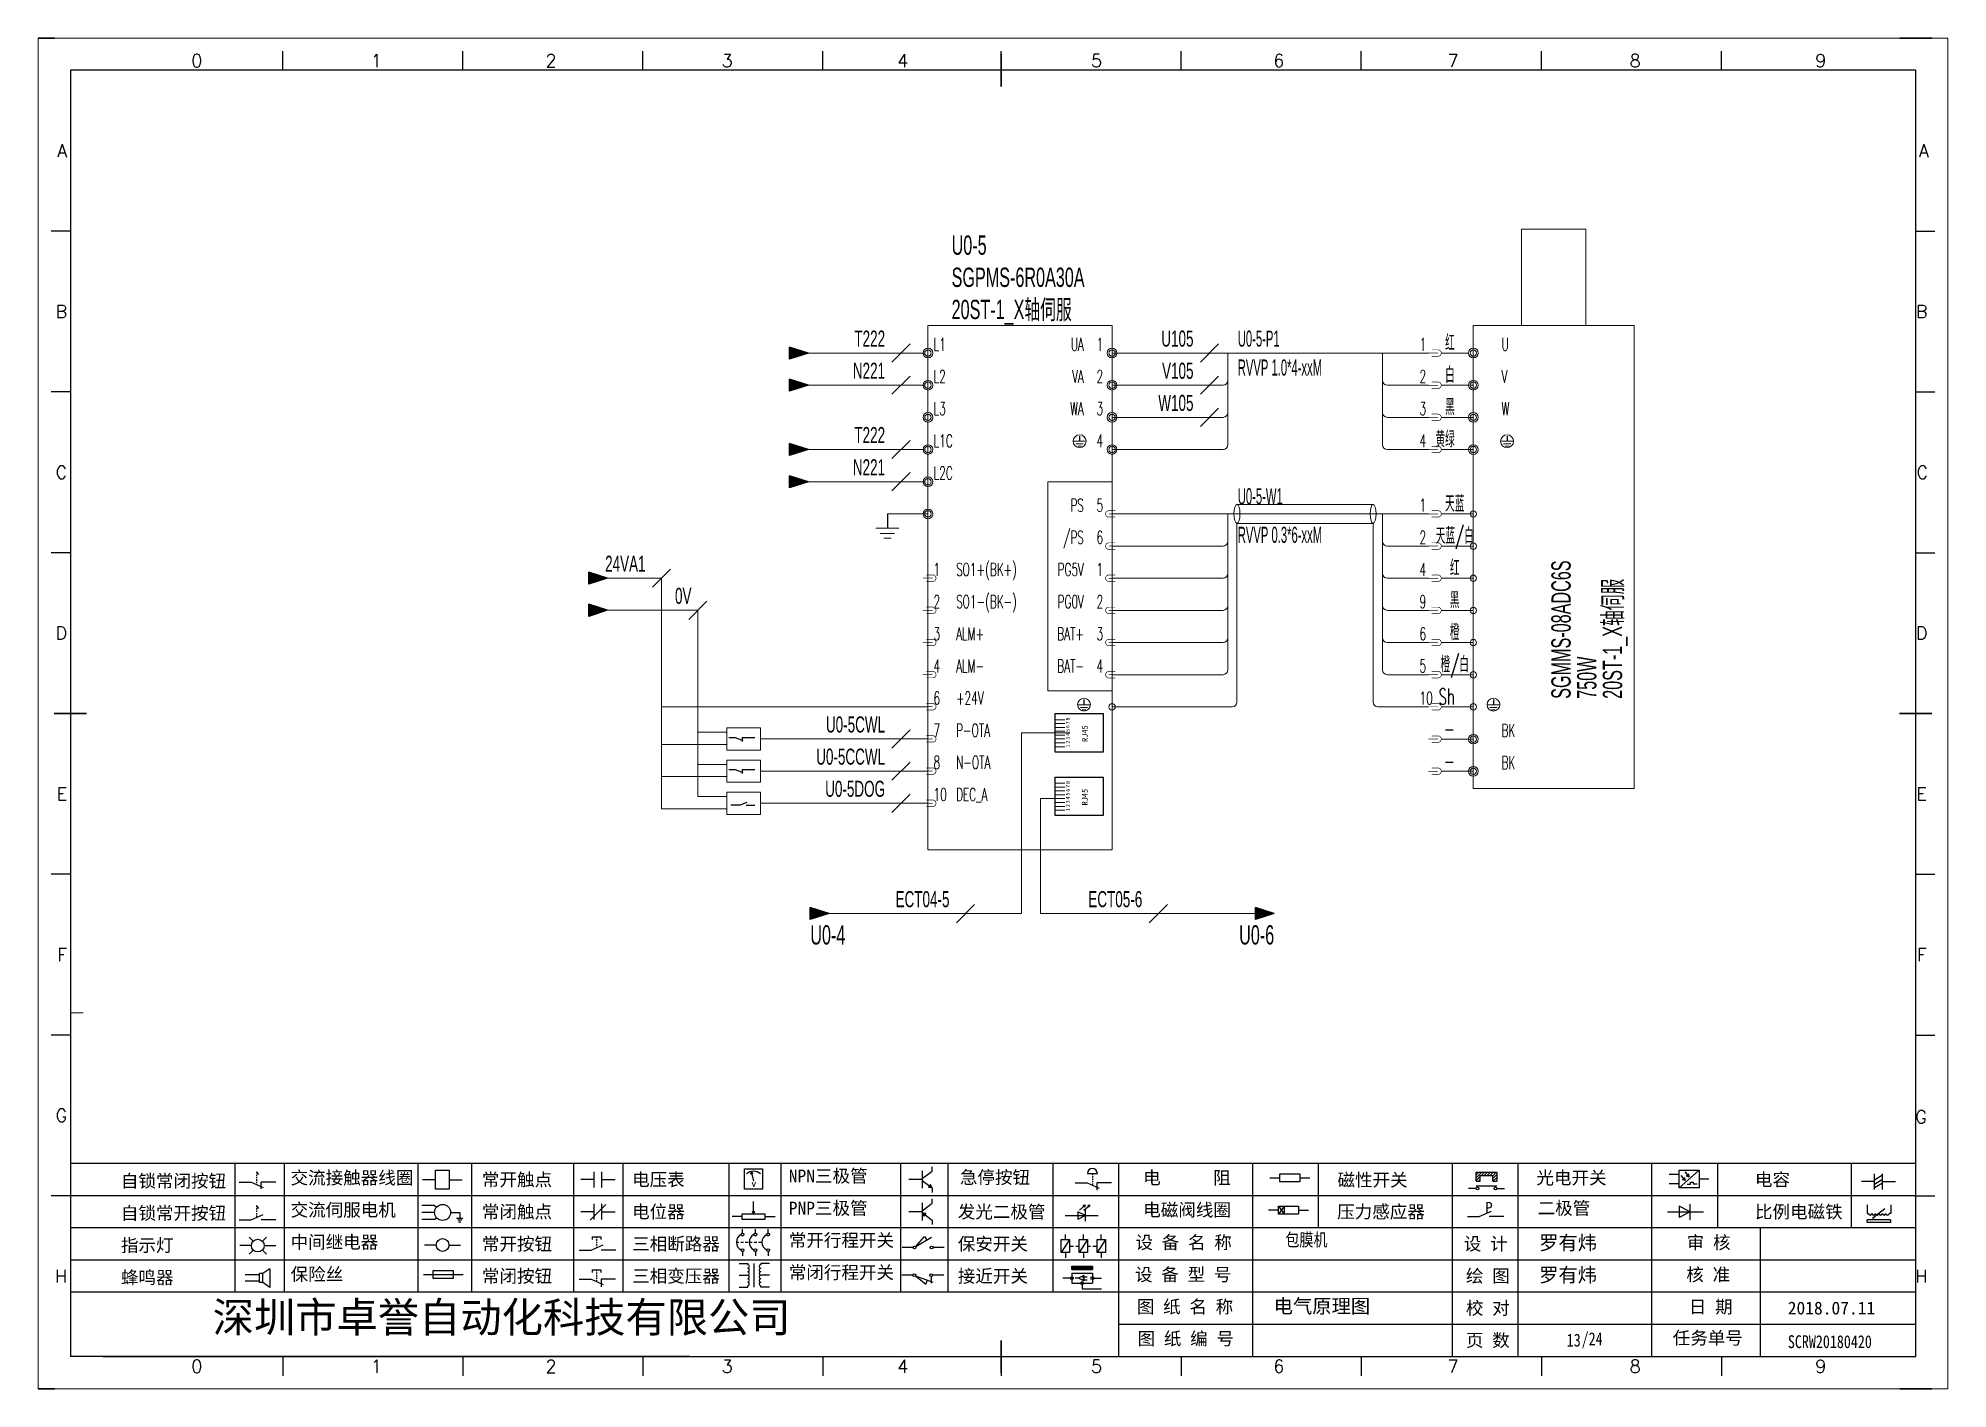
# Model space of a CAD drawing. Extents: x 49673 to 52330, y -5620 to -4375.
# Drawn here: x 51021.8 to 51318.8, y -5113.3 to -4903.3 of the extents above; entities that cross this region are included whole.
import ezdxf
from ezdxf.enums import TextEntityAlignment as Align

# ---------------------------------------------------------------- set-up
doc = ezdxf.new("R2010")
doc.units = 0
doc.header["$MEASUREMENT"] = 0
doc.linetypes.add('ACAD_ISO02W100', pattern=[15, 12, -3])
doc.layers.add('AE_BOR', color=1, linetype='Continuous')
doc.layers.add('Dimension', color=3, linetype='Continuous', lineweight=13)
doc.styles.get("Standard").update_dxf_attribs({"font": 'txt.shx'})
doc.styles.add('WD', font='simplex.shx', dxfattribs={"bigfont": 'gbcbig.shx'})
doc.styles.add('样式 8', font='arial.ttf')
doc.styles.add('楷体', font='STFANGSO.TTF', dxfattribs={"width": 0.8})
doc.styles.add('汉字', font='')
doc.styles.get('汉字').set_extended_font_data('新宋体')

msp = doc.modelspace()

# ---------------------------------------------------------------- texts
at = {"lineweight": 0, "style": 'WD', "width": 0.6}
for s, p in [('L1', (51161.05, -4951.93)), ('1', (51236.65, -4951.92)), ('U', (51249.37, -4951.93)), ('L2', (51161.05, -4956.93)), ('2', (51236.65, -4956.92)), ('V', (51249.37, -4956.93)), ('L3', (51161.05, -4961.93)), ('3', (51236.65, -4961.92)), ('W', (51249.37, -4961.93)), ('L1C', (51161.05, -4966.93)), ('4', (51236.65, -4966.93)), ('L2C', (51161.05, -4971.94)), ('1', (51236.65, -4976.94)), ('2', (51236.65, -4981.94)), ('1', (51161.05, -4986.93)), ('SO1+(BK+)', (51164.55, -4986.93)), ('4', (51236.65, -4986.94)), ('SO1-(BK-)', (51164.55, -4991.93)), ('2', (51161.05, -4991.93)), ('9', (51236.65, -4991.94)), ('3', (51161.05, -4996.93)), ('ALM+', (51164.55, -4996.93)), ('6', (51236.65, -4996.94)), ('4', (51161.05, -5001.93)), ('ALM-', (51164.55, -5001.93)), ('5', (51236.65, -5001.94)), ('6', (51161.05, -5006.93)), ('+24V', (51164.55, -5006.93)), ('10', (51236.65, -5006.94)), ('7', (51161.05, -5011.93)), ('P-OTA', (51164.55, -5011.93)), ('BK', (51249.37, -5011.96)), ('8', (51161.05, -5016.93)), ('N-OTA', (51164.55, -5016.93)), ('BK', (51249.37, -5016.96)), ('10', (51161.05, -5021.93)), ('DEC_A', (51164.55, -5021.93))]:
    msp.add_text(s, height=2, dxfattribs=at).set_placement(p)
for s, height, p in [('UA', 2, (51184.44, -4951.93)), ('1', 2, (51187.44, -4951.92)), ('红', 2.5, (51242.11, -4951.93)), ('VA', 2, (51184.44, -4956.93)), ('2', 2, (51187.44, -4956.92)), ('白', 2.5, (51242.11, -4956.93)), ('黑', 2.5, (51242.11, -4961.93)), ('WA', 2, (51184.44, -4961.93)), ('3', 2, (51187.44, -4961.92)), ('4', 2, (51187.44, -4966.93)), ('黄绿', 2.5, (51242.11, -4966.93)), ('Sh', 2.5, (51242.11, -5006.95)), ('-', 2.5, (51242.11, -5011.96)), ('-', 2.5, (51242.11, -5016.96))]:
    msp.add_text(s, height=height, dxfattribs=at).set_placement(p, align=Align.RIGHT)
at = {"color": 6, "lineweight": 0, "style": 'WD', "width": 0.6}
for s, p in [('天蓝', (51242.11, -4976.95)), ('天蓝/白', (51242.11, -4981.95)), ('红', (51242.11, -4986.95)), ('黑', (51242.11, -4991.95)), ('橙', (51242.11, -4996.95)), ('橙/白', (51242.11, -5001.95))]:
    msp.add_text(s, height=2.5, dxfattribs=at).set_placement(p, align=Align.CENTER)
for s, p in [('PS', (51184.44, -4976.94)), ('5', (51187.44, -4976.94)), ('/PS', (51184.44, -4981.94)), ('6', (51187.44, -4981.94)), ('PG5V', (51184.44, -4986.94)), ('1', (51187.44, -4986.94)), ('PG0V', (51184.44, -4991.95)), ('2', (51187.44, -4991.95)), ('BAT+', (51184.44, -4996.94)), ('3', (51187.44, -4996.94)), ('BAT-', (51184.44, -5001.95)), ('4', (51187.44, -5001.95))]:
    msp.add_text(s, height=2, dxfattribs=at).set_placement(p, align=Align.RIGHT)
at = {"layer": 'Dimension', "lineweight": 0, "style": '样式 8', "width": 0.6}
for s, p in [('U0-5', (51163.86, -4937)), ('SGPMS-6R0A30A', (51163.86, -4942)), ('20ST-1_X轴伺服', (51163.86, -4947)), ('U0-4', (51141.88, -5044.25))]:
    msp.add_text(s, height=3, dxfattribs=at).set_placement(p)
for s, height, p in [('T222', 2.5, (51153.51, -4951.28)), ('U105', 2.5, (51201.48, -4951.28)), ('N221', 2.5, (51153.51, -4956.28)), ('V105', 2.5, (51201.48, -4956.28)), ('W105', 2.5, (51201.48, -4961.28)), ('T222', 2.5, (51153.51, -4966.28)), ('N221', 2.5, (51153.51, -4971.29)), ('24VA1', 2.5, (51116.26, -4986.29)), ('0V', 2.5, (51123.4, -4991.28)), ('U0-5CWL', 2.5, (51153.51, -5011.28)), ('U0-5CCWL', 2.5, (51153.51, -5016.28)), ('U0-5DOG', 2.5, (51153.51, -5021.28)), ('ECT04-5', 2.5, (51163.53, -5038.44)), ('ECT05-6', 2.5, (51193.51, -5038.44)), ('U0-6', 3, (51214.03, -5044.25))]:
    msp.add_text(s, height=height, dxfattribs=at).set_placement(p, align=Align.RIGHT)
at = {"layer": 'Dimension', "color": 3, "lineweight": 0, "style": '样式 8', "width": 0.5}
for s, p in [('U0-5-P1', (51208.37, -4951.28)), ('U0-5-W1', (51208.37, -4975.79))]:
    msp.add_text(s, height=2.5, dxfattribs=at).set_placement(p)
at = {"layer": 'Dimension', "color": 1, "lineweight": 0, "style": '样式 8', "width": 0.5}
for s, p in [('RVVP 1.0*4-xxM', (51208.37, -4953.28)), ('RVVP 0.3*6-xxM', (51208.37, -4979.29))]:
    msp.add_text(s, height=2.5, dxfattribs=at).set_placement(p, align=Align.TOP_LEFT)
at = {"layer": 'Dimension', "color": 6, "lineweight": 0, "style": '样式 8', "width": 0.6}
for s, p in [('SGMMS-08ADC6S', (51260.14, -5006.04)), ('20ST-1_X轴伺服', (51268.14, -5006.04))]:
    msp.add_text(s, height=3, rotation=90, dxfattribs=at).set_placement(p)
at = {"layer": 'Dimension', "lineweight": 0, "style": '样式 8', "width": 0.6}
msp.add_text('750W', height=3, rotation=90, dxfattribs=at).set_placement((51264.14, -5006.04))
at = {"layer": 'Dimension', "color": 0, "lineweight": 0, "insert": (51259.53, -5104.76), "char_height": 2, "width": 2.9421, "attachment_point": 1, "style": '楷体'}
msp.add_mtext('13', dxfattribs=at)

# ---------------------------------------------------------------- blocks, each defined once
blk = doc.blocks.new('A$C5EEB7F37')
at = {"lineweight": 0}
for p, q in [((0, 16.82), (5.16, 16.82)), ((0, 14.82), (5.16, 14.82)), ((0, 12.82), (5.16, 12.82)), ((0, 10.82), (5.16, 10.82)), ((0, 8.82), (5.16, 8.82)), ((0, 6.82), (5.16, 6.82)), ((0, 4.82), (5.16, 4.82)), ((0, 2.82), (5.16, 2.82))]:
    blk.add_line(p, q, dxfattribs=at)
blk.add_lwpolyline([(0.07, 0), (0.07, 20.03), (25.01, 20.03), (25.01, 0)], close=True)
at = {"char_height": 2, "width": 3.7055, "attachment_point": 1, "rotation": 90}
for s, insert in [('{\\fSimSun|b0|i0|c134|p2;8}', (5.62, 16.42)), ('{\\fSimSun|b0|i0|c134|p2;6}', (5.62, 12.42)), ('{\\fSimSun|b0|i0|c134|p2;7}', (5.62, 14.42)), ('{\\fSimSun|b0|i0|c134|p2;5}', (5.62, 10.42)), ('{\\fSimSun|b0|i0|c134|p2;1}', (5.56, 2.42)), ('{\\fSimSun|b0|i0|c134|p2;3}', (5.62, 6.42)), ('{\\fSimSun|b0|i0|c134|p2;2}', (5.62, 4.42)), ('{\\fSimSun|b0|i0|c134|p2;4}', (5.62, 8.42))]:
    blk.add_mtext(s, dxfattribs=dict(at, insert=insert))
at = {"color": 7, "insert": (13.92, 5.3), "char_height": 3.024, "attachment_point": 1, "rotation": 90}
blk.add_mtext_dynamic_manual_height_columns('{\\fSimSun|b0|i0|c134|p2;RJ45}', width=47.9244, gutter_width=12.5, heights=[0], dxfattribs=at)
blk = doc.blocks.new('磁性开关')
at = {"linetype": 'ByBlock'}
h = blk.add_hatch(dxfattribs=at)
h.set_pattern_fill('ANSI31', color=256, scale=0.1, style=0)
h.set_pattern_definition([(45, (0, 0), (-0.224506403, 0.224506403), [])])
h.paths.add_polyline_path([(-1910.88, -776.69), (-1910.88, -775.29), (-1907.69, -775.29), (-1907.69, -776.69), (-1908.31, -776.69), (-1908.31, -775.79), (-1910.25, -775.79), (-1910.25, -776.69)])
for p, q in [((-1910.91, -777.81), (-1912.09, -777.81)), ((-1910.88, -776.69), (-1910.88, -775.29)), ((-1910.88, -775.29), (-1907.69, -775.29)), ((-1910.88, -776.69), (-1910.25, -776.69)), ((-1910.88, -777.39), (-1907.69, -777.39)), ((-1910.25, -776.69), (-1910.25, -775.79)), ((-1910.25, -775.79), (-1908.31, -775.79)), ((-1908.31, -776.69), (-1908.31, -775.79)), ((-1908.31, -776.69), (-1907.69, -776.69)), ((-1907.69, -775.29), (-1907.69, -776.69)), ((-1907.66, -777.81), (-1906.48, -777.81))]:
    blk.add_line(p, q, dxfattribs=at)
for centre in [(-1910.68, -777.81), (-1907.88, -777.81)]:
    blk.add_circle(centre, 0.225, dxfattribs=at)
blk = doc.blocks.new('*U28')
at = {"linetype": 'ByBlock'}
for p, q in [((-1909.23, -780.45), (-1909.23, -780.67)), ((-1909.23, -780.45), (-1908.92, -780.84)), ((-1909.23, -780.84), (-1909.23, -781.05)), ((-1911.92, -782.07), (-1910.06, -782.07)), ((-1910.06, -782.07), (-1908.18, -782.88)), ((-1909.23, -781.23), (-1909.23, -781.44)), ((-1909.23, -781.61), (-1909.23, -781.83)), ((-1909.23, -782), (-1909.23, -782.21)), ((-1909.23, -782.38), (-1909.23, -782.43)), ((-1908.52, -783.07), (-1908.52, -782.07)), ((-1906.25, -782.07), (-1908.52, -782.07))]:
    blk.add_line(p, q, dxfattribs=at)
blk = doc.blocks.new('*U30')
at = {"linetype": 'ByBlock'}
for p, q in [((-1911.92, -792.89), (-1910.06, -792.89)), ((-1910.06, -792.89), (-1908.18, -792.08)), ((-1908.88, -791.17), (-1909.23, -790.71)), ((-1909.23, -790.71), (-1909.23, -790.92)), ((-1909.23, -791.09), (-1909.23, -791.31)), ((-1909.23, -791.48), (-1909.23, -791.69)), ((-1909.23, -791.86), (-1909.23, -792.08)), ((-1909.23, -792.25), (-1909.23, -792.47)), ((-1906.25, -792.89), (-1908.52, -792.89))]:
    blk.add_line(p, q, dxfattribs=at)
blk = doc.blocks.new('蜂鸣器')
at = {"linetype": 'ByBlock'}
for p, q in [((-1907.17, -795.53), (-1908.25, -796.26)), ((-1907.17, -795.53), (-1907.17, -798.41)), ((-1908.8, -796.48), (-1911.01, -796.48)), ((-1908.8, -797.46), (-1911.01, -797.46)), ((-1908.25, -796.26), (-1908.8, -796.26)), ((-1908.8, -797.68), (-1908.8, -796.26)), ((-1908.25, -797.68), (-1908.8, -797.68)), ((-1908.25, -797.68), (-1908.25, -796.26)), ((-1907.17, -798.41), (-1908.25, -797.68))]:
    blk.add_line(p, q, dxfattribs=at)
blk = doc.blocks.new('指示灯')
at = {"linetype": 'ByBlock'}
for p, q in [((-1854.25, -776.92), (-1856.06, -776.92)), ((-1854.62, -775.59), (-1853.97, -776.23)), ((-1854.62, -778.25), (-1853.97, -777.61)), ((-1851.9, -775.59), (-1852.54, -776.23)), ((-1851.9, -778.25), (-1852.54, -777.61)), ((-1852.26, -776.92), (-1850.45, -776.92))]:
    blk.add_line(p, q, dxfattribs=at)
blk.add_circle((-1853.26, -776.92), 0.992, dxfattribs=at)
blk = doc.blocks.new('光电开关')
at = {"linetype": 'ByBlock'}
h = blk.add_hatch(dxfattribs=at)
h.set_pattern_fill('ANSI31', color=256, scale=0.01, style=0)
h.set_pattern_definition([(45, (0.172267, 0), (-0.0224506403, 0.0224506403), [])])
h.paths.add_polyline_path([(-1882.44, -776.34), (-1882.5, -775.91), (-1882.68, -776.07)])
h.paths.add_polyline_path([(-1882.86, -776.23), (-1882.44, -776.34), (-1882.68, -776.07)])
h.paths.add_polyline_path([(-1883.05, -776.88), (-1883.11, -776.45), (-1883.29, -776.61)])
h.paths.add_polyline_path([(-1883.47, -776.77), (-1883.05, -776.88), (-1883.29, -776.61)])
for p, q in [((-1884.01, -775.96), (-1885.56, -775.96)), ((-1884.01, -777.39), (-1885.56, -777.39)), ((-1880.91, -775.3), (-1884.01, -778.05)), ((-1883.75, -776.09), (-1883.05, -776.88)), ((-1883.11, -776.45), (-1883.47, -776.77)), ((-1883.05, -776.88), (-1883.47, -776.77)), ((-1883.14, -775.55), (-1882.44, -776.34)), ((-1883.05, -776.88), (-1883.11, -776.45)), ((-1882.5, -775.91), (-1882.86, -776.23)), ((-1882.44, -776.34), (-1882.86, -776.23)), ((-1882.78, -777.47), (-1882.23, -777.47)), ((-1882.44, -776.34), (-1882.5, -775.91)), ((-1882.23, -777.47), (-1882.23, -777.14)), ((-1882.23, -777.14), (-1881.78, -777.14)), ((-1881.78, -777.47), (-1881.78, -777.14)), ((-1881.23, -777.47), (-1881.78, -777.47)), ((-1879.37, -776.67), (-1880.91, -776.67))]:
    blk.add_line(p, q, dxfattribs=at)
blk.add_lwpolyline([(-1884.01, -775.3), (-1880.91, -775.3), (-1880.91, -778.05), (-1884.01, -778.05)], close=True, dxfattribs=at)
blk = doc.blocks.new('交流接触器线圈')
at = {"linetype": 'ByBlock'}
for p, q in [((-1880.82, -781.77), (-1882.87, -781.77)), ((-1878.72, -781.77), (-1876.67, -781.77))]:
    blk.add_line(p, q, dxfattribs=at)
blk.add_lwpolyline([(-1880.82, -780.28), (-1878.72, -780.28), (-1878.72, -783.26), (-1880.82, -783.26)], close=True, dxfattribs=at)
blk = doc.blocks.new('交流伺服电机')
at = {"linetype": 'ByBlock'}
for p, q in [((-1880.97, -785.75), (-1882.94, -785.75)), ((-1880.97, -786.85), (-1882.94, -786.85)), ((-1880.97, -785.75), (-1880.65, -786.03)), ((-1878.49, -786.85), (-1877.07, -786.85)), ((-1877.07, -786.85), (-1877.07, -787.72)), ((-1880.97, -787.94), (-1882.94, -787.94)), ((-1880.97, -787.94), (-1880.65, -787.67)), ((-1877.54, -787.72), (-1876.59, -787.72)), ((-1877.38, -788.01), (-1876.75, -788.01)), ((-1877.23, -788.29), (-1876.9, -788.29))]:
    blk.add_line(p, q, dxfattribs=at)
blk.add_circle((-1879.73, -786.85), 1.24, dxfattribs=at)
blk = doc.blocks.new('中间继电器')
at = {"linetype": 'ByBlock'}
for p, q in [((-1880.72, -791.92), (-1882.54, -791.92)), ((-1878.74, -791.92), (-1876.92, -791.92))]:
    blk.add_line(p, q, dxfattribs=at)
blk.add_circle((-1879.73, -791.92), 0.992, dxfattribs=at)
blk = doc.blocks.new('保险丝')
at = {"linetype": 'ByBlock'}
blk.add_line((-1882.72, -796.49), (-1876.55, -796.49), dxfattribs=at)
blk.add_lwpolyline([(-1881.2, -795.86), (-1878.06, -795.86), (-1878.06, -797.12), (-1881.2, -797.12)], close=True, dxfattribs=at)
blk = doc.blocks.new('常开按钮')
at = {"linetype": 'ByBlock'}
for p, q in [((-1910.06, -787.73), (-1908.18, -786.93)), ((-1909.9, -785.68), (-1908.56, -785.68)), ((-1909.9, -785.68), (-1909.9, -786.07)), ((-1909.23, -785.68), (-1909.23, -785.89)), ((-1909.23, -786.06), (-1909.23, -786.28)), ((-1909.23, -786.45), (-1909.23, -786.67)), ((-1909.23, -786.84), (-1909.23, -787.05)), ((-1908.56, -785.68), (-1908.56, -786.07)), ((-1911.92, -787.73), (-1910.06, -787.73)), ((-1909.23, -787.22), (-1909.23, -787.38)), ((-1906.25, -787.73), (-1908.52, -787.73))]:
    blk.add_line(p, q, dxfattribs=at)
blk = doc.blocks.new('常开触点')
at = {"linetype": 'ByBlock'}
for p, q in [((-1853.82, -782.99), (-1853.82, -780.56)), ((-1852.6, -782.99), (-1852.6, -780.56)), ((-1853.82, -781.77), (-1855.88, -781.77)), ((-1852.6, -781.77), (-1850.55, -781.77))]:
    blk.add_line(p, q, dxfattribs=at)
blk = doc.blocks.new('常闭触点')
at = {"linetype": 'ByBlock'}
for p, q in [((-1853.82, -786.77), (-1855.88, -786.77)), ((-1852.01, -785.66), (-1854.43, -788.1)), ((-1853.82, -787.99), (-1853.82, -785.56)), ((-1852.6, -787.99), (-1852.6, -785.56)), ((-1852.6, -786.77), (-1850.55, -786.77))]:
    blk.add_line(p, q, dxfattribs=at)
blk = doc.blocks.new('常闭按钮')
at = {"linetype": 'ByBlock'}
for p, q in [((-1856.13, -792.28), (-1854.28, -792.28)), ((-1854.28, -792.28), (-1852.4, -793.09)), ((-1854.11, -790.83), (-1852.77, -790.83)), ((-1854.11, -790.83), (-1854.11, -791.22)), ((-1853.44, -790.83), (-1853.44, -791.04)), ((-1853.44, -791.21), (-1853.44, -791.43)), ((-1853.44, -791.6), (-1853.44, -791.82)), ((-1853.44, -791.99), (-1853.44, -792.2)), ((-1853.44, -792.37), (-1853.44, -792.53)), ((-1852.77, -790.83), (-1852.77, -791.22)), ((-1850.47, -792.28), (-1852.73, -792.28)), ((-1852.73, -792.28), (-1852.73, -793.43))]:
    blk.add_line(p, q, dxfattribs=at)
blk = doc.blocks.new('电磁阀线圈')
at = {"linetype": 'ByBlock'}
for p, q in [((-1854.61, -795.92), (-1853.75, -797.16)), ((-1853.75, -795.92), (-1854.61, -797.16)), ((-1853.75, -795.92), (-1853.75, -797.16)), ((-1854.61, -796.54), (-1856.17, -796.54)), ((-1851.53, -796.54), (-1849.97, -796.54))]:
    blk.add_line(p, q, dxfattribs=at)
blk.add_lwpolyline([(-1854.61, -795.92), (-1851.53, -795.92), (-1851.53, -797.16), (-1854.61, -797.16)], close=True, dxfattribs=at)
blk = doc.blocks.new('电压表')
at = {"linetype": 'ByBlock'}
for p, q in [((-1814.84, -780.75), (-1814.91, -781.13)), ((-1814.6, -781.05), (-1814.91, -781.13)), ((-1814.84, -780.75), (-1814.46, -782.26)), ((-1814.84, -780.75), (-1814.6, -781.05))]:
    blk.add_line(p, q, dxfattribs=at)
blk.add_lwpolyline([(-1815.84, -780.34), (-1813.07, -780.34), (-1813.07, -783.49), (-1815.84, -783.49)], close=True, dxfattribs=at)
blk.add_arc((-1814.46, -782.26), 1.56, 46.8313, 133.1687, dxfattribs=at)
at = {"linetype": 'ByBlock', "insert": (-1814.7, -782.39), "char_height": 0.75, "width": 0.6768, "attachment_point": 1}
blk.add_mtext('V', dxfattribs=at)
blk = doc.blocks.new('电位器')
at = {"linetype": 'ByBlock'}
for p, q in [((-1814.45, -787.3), (-1814.62, -786.96)), ((-1814.62, -786.96), (-1814.27, -786.96)), ((-1814.45, -787.3), (-1814.45, -785.39)), ((-1814.45, -787.3), (-1814.27, -786.96)), ((-1816.21, -787.75), (-1817.79, -787.75)), ((-1812.68, -787.75), (-1811.1, -787.75))]:
    blk.add_line(p, q, dxfattribs=at)
blk.add_lwpolyline([(-1816.21, -787.3), (-1812.68, -787.3), (-1812.68, -788.2), (-1816.21, -788.2)], close=True, dxfattribs=at)
blk = doc.blocks.new('三相断路器')
at = {"linetype": 'ByBlock'}
for p, q in [((-1816.17, -790.33), (-1816.17, -789.7)), ((-1814.17, -790.33), (-1814.17, -789.7)), ((-1812.18, -790.33), (-1812.18, -789.7)), ((-1817.14, -791.74), (-1816.72, -791.74)), ((-1816.45, -791.74), (-1816.03, -791.74)), ((-1815.76, -791.74), (-1815.34, -791.74)), ((-1815.07, -791.74), (-1814.65, -791.74)), ((-1814.38, -791.74), (-1813.96, -791.74)), ((-1813.69, -791.74), (-1813.27, -791.74)), ((-1816.17, -793.19), (-1816.17, -793.83)), ((-1814.17, -793.19), (-1814.17, -793.83)), ((-1812.18, -793.19), (-1812.18, -793.83))]:
    blk.add_line(p, q, dxfattribs=at)
for centre in [(-1816.17, -790.55), (-1816.17, -792.98), (-1814.17, -790.55), (-1814.17, -792.98), (-1812.18, -790.55), (-1812.18, -792.98)]:
    blk.add_circle(centre, 0.219, dxfattribs=at)
for centre in [(-1815.81, -791.74), (-1813.82, -791.74), (-1811.83, -791.74)]:
    blk.add_arc(centre, 1.32, 115.5791, 244.4209, dxfattribs=at)
blk = doc.blocks.new('三相变压器')
at = {"linetype": 'ByBlock'}
for p, q in [((-1816.69, -795.03), (-1815.37, -795.03)), ((-1815.37, -795.03), (-1815.37, -795.24)), ((-1814.34, -798.7), (-1814.34, -795.04)), ((-1812, -795.03), (-1813.32, -795.03)), ((-1813.32, -795.03), (-1813.32, -795.24)), ((-1816.69, -796.87), (-1815.37, -796.87)), ((-1816.69, -798.71), (-1815.37, -798.71)), ((-1815.37, -798.71), (-1815.37, -798.5)), ((-1812, -796.87), (-1813.32, -796.87)), ((-1813.32, -798.71), (-1813.32, -798.5)), ((-1812, -798.71), (-1813.32, -798.71))]:
    blk.add_line(p, q, dxfattribs=at)
for centre, start, end in [((-1815.37, -795.51), 270, 90), ((-1815.37, -796.06), 270, 90), ((-1813.32, -795.51), 90, 270), ((-1813.32, -796.06), 90, 270), ((-1815.37, -796.6), 270, 90), ((-1815.37, -797.14), 270, 90), ((-1815.37, -797.68), 270, 90), ((-1815.37, -798.23), 270, 90), ((-1813.32, -796.6), 90, 270), ((-1813.32, -797.14), 90, 270), ((-1813.32, -797.68), 90, 270), ((-1813.32, -798.23), 90, 270)]:
    blk.add_arc(centre, 0.271, start, end, dxfattribs=at)
blk = doc.blocks.new('压力感应器')
at = {"linetype": 'ByBlock'}
for p, q in [((-1817.44, -777.73), (-1815.59, -777.73)), ((-1815.59, -777.73), (-1813.71, -776.93)), ((-1811.78, -777.73), (-1814.05, -777.73))]:
    blk.add_line(p, q, dxfattribs=at)
at = {"linetype": 'ByBlock', "insert": (-1814.65, -775.48), "char_height": 1.68, "width": 1.2242, "attachment_point": 1}
blk.add_mtext('{\\fNSimSun|b0|i0|c134|p49;P}', dxfattribs=at)
blk = doc.blocks.new('二极管')
at = {"linetype": 'ByBlock'}
for p, q in [((-1787.52, -776.77), (-1781.92, -776.77)), ((-1783.97, -776.77), (-1785.69, -775.9)), ((-1785.69, -775.9), (-1785.69, -777.65)), ((-1783.97, -776.77), (-1785.69, -777.65)), ((-1783.97, -777.99), (-1783.97, -775.56))]:
    blk.add_line(p, q, dxfattribs=at)
blk = doc.blocks.new('NPN三极管')
at = {"linetype": 'ByBlock'}
for p, q in [((-1785.73, -780.61), (-1785.73, -783.32)), ((-1785.73, -781.82), (-1784.15, -780.66)), ((-1784.15, -780.66), (-1784.15, -779.98)), ((-1785.73, -781.97), (-1787.81, -781.97)), ((-1785.73, -782.11), (-1784.15, -783.27)), ((-1784.41, -782.73), (-1784.74, -783.18)), ((-1784.15, -783.27), (-1784.74, -783.18)), ((-1784.15, -783.27), (-1784.41, -782.73)), ((-1784.15, -783.27), (-1784.15, -783.96))]:
    blk.add_line(p, q, dxfattribs=at)
blk = doc.blocks.new('PNP三极管')
at = {"linetype": 'ByBlock'}
for p, q in [((-1784.9, -786.74), (-1786.98, -786.74)), ((-1784.9, -785.38), (-1784.9, -788.09)), ((-1784.9, -786.59), (-1783.32, -785.43)), ((-1784.9, -786.88), (-1783.32, -788.04)), ((-1784.9, -786.88), (-1784.31, -786.97)), ((-1784.9, -786.88), (-1784.64, -787.42)), ((-1784.31, -786.97), (-1784.64, -787.42)), ((-1783.32, -785.43), (-1783.32, -784.75)), ((-1783.32, -788.04), (-1783.32, -788.73))]:
    blk.add_line(p, q, dxfattribs=at)
blk = doc.blocks.new('常开行程开关')
at = {"linetype": 'ByBlock'}
for p, q in [((-1786.29, -792.3), (-1788.01, -792.3)), ((-1785.89, -792.17), (-1784.52, -790.62)), ((-1785.89, -792.17), (-1783.43, -790.72)), ((-1784.52, -790.62), (-1784.19, -791.17)), ((-1781.48, -792.3), (-1783.21, -792.3))]:
    blk.add_line(p, q, dxfattribs=at)
for centre in [(-1786.07, -792.3), (-1783.42, -792.3)]:
    blk.add_circle(centre, 0.219, dxfattribs=at)
blk = doc.blocks.new('常闭行程开关')
at = {"linetype": 'ByBlock'}
for p, q in [((-1786.34, -796.62), (-1788.07, -796.62)), ((-1785.93, -796.72), (-1783.25, -797.7)), ((-1785.93, -796.72), (-1784.3, -798)), ((-1784.3, -798), (-1784.08, -797.4)), ((-1783.48, -796.84), (-1783.48, -797.85)), ((-1781.54, -796.62), (-1783.26, -796.62))]:
    blk.add_line(p, q, dxfattribs=at)
for centre in [(-1786.12, -796.62), (-1783.48, -796.62)]:
    blk.add_circle(centre, 0.219, dxfattribs=at)
blk = doc.blocks.new('电容')
at = {"linetype": 'ByBlock'}
for p, q in [((-1756.08, -782.99), (-1756.08, -780.56)), ((-1754.86, -780.79), (-1756.08, -781.55)), ((-1754.86, -782.99), (-1754.86, -780.56)), ((-1756.08, -781.77), (-1758.13, -781.77)), ((-1754.86, -781.44), (-1756.08, -782.2)), ((-1754.86, -781.99), (-1756.08, -782.75)), ((-1754.86, -781.77), (-1752.81, -781.77))]:
    blk.add_line(p, q, dxfattribs=at)
blk = doc.blocks.new('发光二极管')
at = {"linetype": 'ByBlock'}
for p, q in [((-1758.01, -786.77), (-1752.89, -786.77)), ((-1754.84, -786.77), (-1756.04, -786.16)), ((-1756.04, -786.16), (-1756.04, -787.39)), ((-1754.84, -786.77), (-1756.04, -787.39)), ((-1755.78, -785.92), (-1754.89, -785.14)), ((-1754.89, -785.14), (-1755.2, -785.22)), ((-1755.2, -785.22), (-1755.01, -785.43)), ((-1755.08, -785.92), (-1754.18, -785.14)), ((-1754.89, -785.14), (-1755.01, -785.43)), ((-1754.84, -787.63), (-1754.84, -785.92)), ((-1754.18, -785.14), (-1754.49, -785.22)), ((-1754.49, -785.22), (-1754.31, -785.43)), ((-1754.18, -785.14), (-1754.31, -785.43))]:
    blk.add_line(p, q, dxfattribs=at)
blk = doc.blocks.new('比例电磁阀')
at = {"linetype": 'ByBlock'}
for p, q in [((-1757.26, -775.38), (-1757.26, -776.71)), ((-1757.26, -776.71), (-1757.05, -776.71)), ((-1753.6, -777.73), (-1757.25, -777.73)), ((-1757.25, -778.13), (-1757.25, -777.73)), ((-1753.6, -778.13), (-1757.25, -778.13)), ((-1754.5, -775.98), (-1756.35, -777.44)), ((-1756.35, -777.44), (-1756.25, -777.25)), ((-1756.35, -777.44), (-1756.15, -777.38)), ((-1756.15, -777.38), (-1756.25, -777.25)), ((-1753.58, -776.71), (-1753.8, -776.71)), ((-1753.6, -777.73), (-1753.6, -778.13)), ((-1753.58, -775.38), (-1753.58, -776.71))]:
    blk.add_line(p, q, dxfattribs=at)
for centre in [(-1756.78, -776.71), (-1756.24, -776.71), (-1755.7, -776.71), (-1755.15, -776.71), (-1754.61, -776.71), (-1754.07, -776.71)]:
    blk.add_arc(centre, 0.271, 180, 0, dxfattribs=at)
blk = doc.blocks.new('保安开关')
at = {"linetype": 'ByBlock'}
for p, q in [((-1757.96, -790.79), (-1757.96, -789.97)), ((-1755.17, -790.79), (-1755.17, -789.97)), ((-1752.39, -790.79), (-1752.39, -789.97)), ((-1757.33, -790.79), (-1758.6, -792.81)), ((-1757.96, -792.81), (-1757.96, -793.62)), ((-1757.33, -791.8), (-1756.72, -791.8)), ((-1756.35, -791.8), (-1755.89, -791.8)), ((-1754.54, -790.79), (-1755.81, -792.81)), ((-1755.17, -792.81), (-1755.17, -793.62)), ((-1754.52, -791.8), (-1754.06, -791.8)), ((-1753.69, -791.8), (-1753.08, -791.8)), ((-1751.75, -790.79), (-1753.02, -792.81)), ((-1752.39, -792.81), (-1752.39, -793.62))]:
    blk.add_line(p, q, dxfattribs=at)
for points in [[(-1758.6, -790.79), (-1757.33, -790.79), (-1757.33, -792.81), (-1758.6, -792.81)], [(-1755.81, -790.79), (-1754.54, -790.79), (-1754.54, -792.81), (-1755.81, -792.81)], [(-1753.02, -790.79), (-1751.75, -790.79), (-1751.75, -792.81), (-1753.02, -792.81)]]:
    blk.add_lwpolyline(points, close=True, dxfattribs=at)
blk = doc.blocks.new('接近开关')
at = {"linetype": 'ByBlock'}
h = blk.add_hatch(dxfattribs=at)
h.set_pattern_fill('ANSI31', color=256, scale=0.01, style=0)
h.set_pattern_definition([(45, (-89.131516, -30.795668), (-0.0224506403, 0.0224506403), [])])
h.paths.add_polyline_path([(-1516.96, -1123.35), (-1516.96, -1122.85), (-1513.76, -1122.85), (-1513.76, -1123.35)])
for p, q in [((-1517.18, -1124.71), (-1518.36, -1124.71)), ((-1516.96, -1123.35), (-1516.96, -1122.85)), ((-1516.96, -1122.85), (-1513.76, -1122.85)), ((-1516.96, -1123.35), (-1513.76, -1123.35)), ((-1516.96, -1123.95), (-1513.76, -1123.95)), ((-1516.96, -1123.95), (-1516.96, -1125.47)), ((-1516.96, -1125.47), (-1513.76, -1125.47)), ((-1515.91, -1124.71), (-1516.45, -1124.71)), ((-1515.11, -1124.31), (-1515.91, -1124.71)), ((-1515.11, -1125.11), (-1515.91, -1124.71)), ((-1515.33, -1124.53), (-1515.17, -1124.53)), ((-1515.33, -1124.88), (-1515.17, -1124.88)), ((-1515.25, -1124.45), (-1515.25, -1124.61)), ((-1515.11, -1124.31), (-1515.11, -1125.11)), ((-1515.11, -1124.48), (-1514.58, -1124.48)), ((-1515.11, -1124.94), (-1514.58, -1124.94)), ((-1513.76, -1122.85), (-1513.76, -1123.35)), ((-1513.76, -1123.95), (-1513.76, -1125.47)), ((-1513.54, -1124.71), (-1512.36, -1124.71)), ((-1515.36, -1125.69), (-1515.36, -1126.36)), ((-1515.36, -1126.36), (-1512.36, -1126.36))]:
    blk.add_line(p, q, dxfattribs=at)
for centre in [(-1516.96, -1124.71), (-1515.36, -1125.47), (-1513.76, -1124.71)]:
    blk.add_circle(centre, 0.225, dxfattribs=at)
blk = doc.blocks.new('电阻')
at = {"linetype": 'ByBlock'}
for p, q in [((-3.09, 0), (-1.57, 0)), ((1.57, 0), (3.09, 0))]:
    blk.add_line(p, q, dxfattribs=at)
blk.add_lwpolyline([(-1.57, 0.63), (1.57, 0.63), (1.57, -0.63), (-1.57, -0.63)], close=True, dxfattribs=at)
blk = doc.blocks.new('急停按钮')
at = {"linetype": 'ByBlock'}
for p, q in [((-1.86, 0), (0, 0)), ((0, 0), (1.88, -0.81)), ((0.06, 1.45), (1.61, 1.45)), ((0.83, 1.45), (0.83, 1.24)), ((0.83, 1.07), (0.83, 0.85)), ((0.83, 0.68), (0.83, 0.47)), ((0.83, 0.29), (0.83, 0.08)), ((3.81, 0), (1.54, 0)), ((1.54, 0), (1.54, -1.15)), ((0.83, -0.09), (0.83, -0.24))]:
    blk.add_line(p, q, dxfattribs=at)
blk.add_arc((0.83, 1.45), 0.774, 0, 180)
blk = doc.blocks.new('电控横A4')
for p, q in [((292, -5), (5, -5)), ((5, -5), (5, -205)), ((292, -205), (292, -5)), ((10.03, -205), (289.53, -205)), ((130.8, -205), (190.75, -205)), ((190.75, -205), (259.54, -205))]:
    blk.add_line(p, q)
at = {"lineweight": 9, "ltscale": 0.1}
for p, q in [((5, -151.57), (7, -151.57)), ((101.34, -205), (130.8, -205)), ((129.44, -205), (129.44, -205)), ((129.44, -205), (129.44, -205)), ((129.44, -205), (129.44, -205)), ((129.44, -205), (129.44, -205))]:
    blk.add_line(p, q, dxfattribs=at)
at = {"linetype": 'ByBlock'}
for p, q in [((292, -175), (5, -175)), ((292, -180), (5, -180)), ((292, -185), (5, -185)), ((292, -190), (5, -190)), ((292, -195), (5, -195)), ((292, -200), (168.03, -200))]:
    blk.add_line(p, q, dxfattribs=at)
at = {"color": 0, "lineweight": -2}
for p, q in [((30.58, -175), (30.58, -195)), ((38.26, -175), (38.26, -195)), ((59.05, -175), (59.05, -195)), ((67.4, -175), (67.4, -195)), ((83.26, -175), (83.26, -195)), ((90.91, -175), (90.91, -195)), ((107.4, -175), (107.4, -195)), ((115.5, -175), (115.5, -195)), ((134.12, -175), (134.12, -195)), ((141.48, -175), (141.48, -195)), ((157.79, -175), (157.79, -195)), ((168.03, -175), (168.03, -204.92)), ((188.84, -175), (188.84, -185)), ((199.08, -175), (199.08, -185)), ((219.89, -175), (219.89, -185)), ((230.12, -175), (230.12, -185)), ((250.93, -175), (250.93, -185)), ((261.17, -175), (261.17, -185)), ((281.98, -175), (281.98, -185)), ((188.84, -185), (188.84, -204.92)), ((219.89, -185), (219.89, -205)), ((230.12, -185), (230.12, -205)), ((250.93, -185), (250.93, -205)), ((267.79, -185), (267.79, -205))]:
    blk.add_line(p, q, dxfattribs=at)
at = {"color": 0, "ltscale": 2}
for p, q in [((292, -205), (292, -183.55)), ((101.34, -205), (5, -205)), ((259.54, -205), (289.53, -205)), ((259.54, -205), (292, -205))]:
    blk.add_line(p, q, dxfattribs=at)
at = {"layer": 'AE_BOR', "lineweight": 30}
for p, q in [((2.53, 0), (0, 0)), ((294.53, 0), (289.53, 0)), ((0, -210), (2.53, -210)), ((294.53, -210), (289.53, -210))]:
    blk.add_line(p, q, dxfattribs=at)
at = {"layer": 'AE_BOR', "color": 1, "lineweight": 15}
for p, q in [((0, 0), (297, 0)), ((0, -210), (0, 0)), ((297, 0), (297, -210)), ((297, -210), (0, -210))]:
    blk.add_line(p, q, dxfattribs=at)
at = {"layer": 'AE_BOR'}
for p, q in [((38.03, -5), (38.03, -2)), ((66.03, -5), (66.03, -2)), ((94.03, -5), (94.03, -2)), ((122.03, -5), (122.03, -2)), ((149.78, -5), (149.78, -2)), ((177.78, -5), (177.78, -2)), ((205.78, -5), (205.78, -2)), ((233.78, -5), (233.78, -2)), ((261.78, -5), (261.78, -2)), ((5, -30), (2, -30)), ((292, -30), (295, -30)), ((5, -55), (2, -55)), ((292, -55), (295, -55)), ((5, -80), (2, -80)), ((292, -80), (295, -80)), ((5, -130), (2, -130)), ((292, -130), (295, -130)), ((5, -155), (2, -155)), ((292, -155), (295, -155)), ((5, -180), (2, -180)), ((292, -180), (295, -180)), ((38.03, -205), (38.03, -208)), ((66.03, -205), (66.03, -208)), ((94.03, -205), (94.03, -208)), ((122.03, -205), (122.03, -208)), ((149.78, -205), (149.78, -208)), ((177.78, -205), (177.78, -208)), ((205.78, -205), (205.78, -208)), ((233.78, -205), (233.78, -208)), ((261.78, -205), (261.78, -208))]:
    blk.add_line(p, q, dxfattribs=at)
at = {"layer": 'AE_BOR', "color": 2, "lineweight": 30}
for p, q in [((149.78, -7.5), (149.78, -2.5)), ((2.5, -105), (7.5, -105)), ((289.5, -105), (294.5, -105)), ((149.78, -202.5), (149.78, -207.5)), ((149.78, -205), (149.78, -207.5))]:
    blk.add_line(p, q, dxfattribs=at)
at = {"linetype": 'ByBlock'}
for name, p in [('*U28', (1943.19, 604.18)), ('交流接触器线圈', (1942.62, 604.27)), ('常开触点', (1940.27, 604.3)), ('电压表', (1925.71, 604.52)), ('NPN三极管', (1923.2, 604.5)), ('磁性开关', (2134.53, 598.96)), ('光电开关', (2139.22, 599.27)), ('电容', (2041.69, 603.98)), ('电位器', (1925.71, 604.52)), ('PNP三极管', (1922.37, 604.27)), ('压力感应器', (2039.72, 594.52)), ('*U30', (1943.19, 609.18)), ('交流伺服电机', (1942.62, 604.27)), ('常闭触点', (1940.27, 604.3)), ('发光二极管', (1917.72, 603.69)), ('电磁阀线圈', (2047.53, 614.3)), ('二极管', (2040.91, 594.27)), ('比例电磁阀', (2041.69, 593.98)), ('指示灯', (1887.41, 589.18)), ('中间继电器', (1942.62, 604.27)), ('常开按钮', (1996.06, 599.3)), ('三相断路器', (1925.71, 604.52)), ('常开行程开关', (1922.37, 604.27)), ('保安开关', (1917.72, 603.98)), ('蜂鸣器', (1943.19, 604.18)), ('保险丝', (1942.62, 604.27)), ('常闭按钮', (1940.27, 599.3)), ('三相变压器', (1925.71, 604.52)), ('常闭行程开关', (1922.37, 604.27)), ('接近开关', (1677.72, 931.9))]:
    blk.add_blockref(name, p, dxfattribs=at)
for name, p in [('急停按钮', (163.12, -177.98)), ('电阻', (194.66, -177.22))]:
    blk.add_blockref(name, p)
at = {"char_height": 2, "attachment_point": 1, "style": '汉字'}
for s, insert in [('{\\fKaiTi_GB2312|b0|i0|c134|p49;自锁常闭按钮}', (12.86, -176.69)), ('{\\fKaiTi_GB2312|b0|i0|c134|p49;交流接触器线圈}', (39.25, -176.19)), ('{\\fKaiTi_GB2312|b0|i0|c134|p49;常开触点}', (69.01, -176.48)), ('{\\fKaiTi_GB2312|b0|i0|c134|p49;电压表}', (92.37, -176.47)), ('{\\fKaiTi_GB2312|b0|i0|c134|p49;NPN三极管}', (116.73, -175.91)), ('{\\fKaiTi_GB2312|b0|i0|c134|p49;急停按钮}', (143.35, -176.12)), ('{\\fKaiTi_GB2312|b0|i0|c134|p49;电      阻}', (171.86, -176.19)), ('{\\fKaiTi_GB2312|b0|i0|c134|p49;磁性开关}', (202.07, -176.53)), ('{\\fKaiTi_GB2312|b0|i0|c134|p49;光电开关}', (233.02, -176.19)), ('{\\fKaiTi_GB2312|b0|i0|c134|p49;电容}', (267, -176.48)), ('{\\fKaiTi_GB2312|b0|i0|c134|p49;交流伺服电机}', (39.25, -181.19)), ('{\\fKaiTi_GB2312|b0|i0|c134|p49;电位器}', (92.37, -181.47)), ('{\\fKaiTi_GB2312|b0|i0|c134|p49;PNP三极管}', (116.73, -180.91)), ('{\\fKaiTi_GB2312|b0|i0|c134|p49;电磁阀线圈}', (171.86, -181.19)), ('{\\fKaiTi_GB2312|b0|i0|c134|p49;压力感应器}', (202.02, -181.47)), ('{\\fKaiTi_GB2312|b0|i0|c134|p49;二极管}', (233.2, -180.91)), ('{\\fKaiTi_GB2312|b0|i0|c134|p49;自锁常开按钮}', (12.86, -181.69)), ('{\\fKaiTi_GB2312|b0|i0|c134|p49;常闭触点}', (69.01, -181.48)), ('{\\fKaiTi_GB2312|b0|i0|c134|p49;发光二极管}', (143.02, -181.48)), ('{\\fKaiTi_GB2312|b0|i0|c134|p49;比例电磁铁}', (267, -181.48)), ('{\\fKaiTi_GB2312|b0|i0|c134|p49;指示灯}', (12.86, -186.69)), ('{\\fKaiTi_GB2312|b0|i0|c134|p49;中间继电器}', (39.25, -186.19)), ('{\\fKaiTi_GB2312|b0|i0|c134|p49;常开按钮}', (69.01, -186.48)), ('{\\fKaiTi_GB2312|b0|i0|c134|p49;三相断路器}', (92.37, -186.47)), ('{\\fKaiTi_GB2312|b0|i0|c134|p49;常开行程开关}', (116.73, -185.91)), ('{\\fKaiTi_GB2312|b0|i0|c134|p49;保安开关}', (143.02, -186.48)), ('{\\fKaiTi_GB2312|b0|i0|c134|p0;设 备 名 称}', (170.65, -186.24)), ('{\\fKaiTi_GB2312|b0|i0|c134|p0;设 计}', (221.72, -186.46)), ('{\\fKaiTi_GB2312|b0|i0|c134|p0;审 核}', (256.39, -186.25)), ('{\\fKaiTi_GB2312|b0|i0|c134|p49;蜂鸣器}', (12.86, -191.69)), ('{\\fKaiTi_GB2312|b0|i0|c134|p49;保险丝}', (39.25, -191.19)), ('{\\fKaiTi_GB2312|b0|i0|c134|p49;常闭按钮}', (69.01, -191.48)), ('{\\fKaiTi_GB2312|b0|i0|c134|p49;三相变压器}', (92.37, -191.47)), ('{\\fKaiTi_GB2312|b0|i0|c134|p49;常闭行程开关}', (116.73, -190.91)), ('{\\fKaiTi_GB2312|b0|i0|c134|p49;接近开关}', (143.02, -191.48)), ('{\\fKaiTi_GB2312|b0|i0|c134|p0;设 备 型 号}', (170.58, -191.24)), ('{\\fKaiTi_GB2312|b0|i0|c134|p0;绘 图}', (222.05, -191.46)), ('{\\fKaiTi_GB2312|b0|i0|c134|p0;核 准}', (256.32, -191.25)), ('{\\fKaiTi_GB2312|b0|i0|c134|p0;图 纸 名 称}', (170.86, -196.24)), ('{\\fKaiTi_GB2312|b0|i0|c134|p0;日 期}', (256.72, -196.25)), ('{\\fKaiTi_GB2312|b0|i0|c134|p0;校 对}', (222.05, -196.46)), ('{\\fKaiTi_GB2312|b0|i0|c134|p0;图 纸 编 号}', (170.98, -201.2)), ('{\\fKaiTi_GB2312|b0|i0|c134|p0;页 数}', (222.05, -201.46)), ('{\\fKaiTi_GB2312|b0|i0|c134|p0;任务单号}', (254.22, -201.1))]:
    blk.add_mtext(s, dxfattribs=dict(at, insert=insert))
at = {"color": 0, "lineweight": 0, "char_height": 2, "attachment_point": 1, "style": '楷体'}
for s, insert, width in [('包膜机', (193.97, -185.83), 9.1252), ('/24', (240.05, -201.23), 5.6327), ('SCRW20180420', (272.12, -201.68), 9.8608)]:
    blk.add_mtext(s, dxfattribs=dict(at, insert=insert, width=width))
at = {"attachment_point": 1}
for s, insert, char_height, width in [('{\\fKaiTi_GB2312|b0|i0|c134|p49;罗有炜}', (233.43, -186.2), 2.2, 15.3175), ('{\\fKaiTi_GB2312|b0|i0|c134|p49;罗有炜}', (233.43, -191.2), 2.2, 15.3175), ('{\\fKaiTi_GB2312|b0|i0|c134|p49;电气原理图}', (192.15, -196.05), 2.2, 25.88), ('{\\fKaiTi_GB2312|b0|i0|c134|p49;2018.07.11}', (272.1, -196.45), 2, 60.2542)]:
    blk.add_mtext(s, dxfattribs=dict(at, insert=insert, char_height=char_height, width=width))
at = {"color": 0, "lineweight": -2, "insert": (27.14, -196.53), "char_height": 4.7064, "width": 96.1138, "attachment_point": 1}
blk.add_mtext('深圳市卓誉自动化科技有限公司', dxfattribs=at)
at = {"layer": 'AE_BOR', "style": 'WD'}
for s, p in [('0', (24.67, -4.5)), ('1', (52.6, -4.5)), ('2', (79.75, -4.5)), ('3', (107.15, -4.5)), ('4', (134.45, -4.5)), ('5', (164.59, -4.5)), ('6', (192.94, -4.5)), ('7', (220.04, -4.5)), ('8', (248.37, -4.5)), ('9', (277.23, -4.5)), ('0', (24.67, -207.5)), ('1', (52.6, -207.5)), ('2', (79.75, -207.5)), ('3', (107.15, -207.5)), ('4', (134.45, -207.5)), ('5', (164.59, -207.5)), ('6', (192.94, -207.5)), ('7', (220.04, -207.5)), ('8', (248.37, -207.5)), ('9', (277.23, -207.5))]:
    blk.add_text(s, height=2, dxfattribs=at).set_placement(p, align=Align.CENTER)
for s, p in [('A', (4.5, -17.5)), ('A', (294.03, -17.5)), ('B', (4.5, -42.5)), ('B', (293.84, -42.5)), ('C', (4.5, -67.5)), ('C', (293.93, -67.5)), ('D', (4.5, -92.5)), ('D', (293.84, -92.5)), ('E', (4.5, -117.5)), ('E', (293.74, -117.5)), ('F', (4.5, -142.5)), ('F', (293.74, -142.5)), ('F', (293.74, -142.5)), ('G', (4.5, -167.5)), ('G', (293.74, -167.72)), ('H', (4.5, -192.5)), ('H', (293.84, -192.5))]:
    blk.add_text(s, height=2, dxfattribs=at).set_placement(p, align=Align.MIDDLE_RIGHT)

# ---------------------------------------------------------------- hatches: boundary and pattern name
for points in [[(51141.59, -4952.28), (51138.67, -4953.21), (51138.67, -4951.34)], [(51141.59, -4957.28), (51138.67, -4958.21), (51138.67, -4956.34)], [(51141.59, -4967.28), (51138.67, -4968.22), (51138.67, -4966.35)], [(51141.59, -4972.29), (51138.67, -4973.22), (51138.67, -4971.35)], [(51110.36, -4987.29), (51107.44, -4988.22), (51107.44, -4986.35)], [(51110.36, -4992.28), (51107.44, -4993.22), (51107.44, -4991.35)], [(51144.8, -5039.44), (51141.88, -5040.38), (51141.88, -5038.51)], [(51144.8, -5039.44), (51141.88, -5040.38), (51141.88, -5038.51)], [(51214.03, -5039.44), (51211.11, -5040.38), (51211.11, -5038.51)], [(51214.03, -5039.44), (51211.11, -5040.38), (51211.11, -5038.51)]]:
    msp.add_hatch(color=256).paths.add_polyline_path(points)

# ---------------------------------------------------------------- linework, layer by layer
for p, q in [((51141.59, -4952.28), (51138.67, -4951.34)), ((51138.67, -4953.21), (51138.67, -4951.34)), ((51141.59, -4952.28), (51138.67, -4953.21)), ((51141.59, -4957.28), (51138.67, -4956.34)), ((51138.67, -4958.21), (51138.67, -4956.34)), ((51141.59, -4957.28), (51138.67, -4958.21)), ((51183.76, -4965.2), (51183.76, -4965.99)), ((51250.25, -4965.2), (51250.25, -4965.99)), ((51141.59, -4967.28), (51138.67, -4966.35)), ((51138.67, -4968.22), (51138.67, -4966.35)), ((51141.59, -4967.28), (51138.67, -4968.22)), ((51141.59, -4972.29), (51138.67, -4971.35)), ((51138.67, -4973.22), (51138.67, -4971.35)), ((51141.59, -4972.29), (51138.67, -4973.22)), ((51153.88, -4977.29), (51153.88, -4979.47)), ((51110.36, -4987.29), (51107.44, -4986.35)), ((51107.44, -4988.22), (51107.44, -4986.35)), ((51110.36, -4987.29), (51107.44, -4988.22)), ((51110.36, -4992.28), (51107.44, -4991.35)), ((51107.44, -4993.22), (51107.44, -4991.35)), ((51110.36, -4992.28), (51107.44, -4993.22)), ((51184.44, -5006.16), (51184.44, -5006.95)), ((51248.13, -5006.16), (51248.13, -5006.95)), ((51144.8, -5039.44), (51141.88, -5038.51)), ((51141.88, -5040.38), (51141.88, -5038.51)), ((51144.8, -5039.44), (51141.88, -5038.51)), ((51144.8, -5039.44), (51141.88, -5040.38)), ((51144.8, -5039.44), (51141.88, -5040.38)), ((51214.03, -5039.44), (51211.11, -5038.51)), ((51211.11, -5040.38), (51211.11, -5038.51)), ((51214.03, -5039.44), (51211.11, -5038.51)), ((51214.03, -5039.44), (51211.11, -5040.38)), ((51214.03, -5039.44), (51211.11, -5040.38))]:
    msp.add_line(p, q)
at = {"lineweight": 0}
for p, q in [((51159.68, -4952.28), (51141.59, -4952.28)), ((51188.81, -4952.28), (51238.01, -4952.28)), ((51206.83, -4966.53), (51206.83, -4952.28)), ((51230.88, -4966.53), (51230.88, -4952.28)), ((51240.01, -4952.28), (51244.25, -4952.28)), ((51159.68, -4957.28), (51141.59, -4957.28)), ((51188.81, -4957.28), (51206.08, -4957.28)), ((51238.01, -4957.28), (51231.63, -4957.28)), ((51245, -4957.28), (51240.01, -4957.28)), ((51188.81, -4962.28), (51206.08, -4962.28)), ((51238.01, -4962.28), (51231.63, -4962.28)), ((51245, -4962.28), (51240.01, -4962.28)), ((51159.68, -4967.28), (51141.59, -4967.28)), ((51182.87, -4965.99), (51184.65, -4965.99)), ((51183.2, -4966.42), (51184.32, -4966.42)), ((51183.48, -4966.77), (51184.06, -4966.77)), ((51188.81, -4967.28), (51206.08, -4967.28)), ((51238.01, -4967.28), (51231.63, -4967.28)), ((51245, -4967.29), (51240.01, -4967.29)), ((51249.36, -4965.99), (51251.14, -4965.99)), ((51249.69, -4966.42), (51250.81, -4966.42)), ((51249.97, -4966.77), (51250.55, -4966.77)), ((51159.68, -4972.29), (51141.59, -4972.29)), ((51160.18, -4977.29), (51153.88, -4977.29)), ((51238.01, -4977.29), (51188.81, -4977.29)), ((51206.83, -5001.54), (51206.83, -4977.29)), ((51208.26, -4975.83), (51229.42, -4975.83)), ((51230.88, -5001.54), (51230.88, -4977.29)), ((51245, -4977.3), (51240.01, -4977.3)), ((51152.09, -4979.49), (51155.67, -4979.49)), ((51152.75, -4980.34), (51155, -4980.34)), ((51208.24, -4978.76), (51208.24, -5006.55)), ((51208.24, -4978.76), (51229.42, -4978.76)), ((51229.42, -4978.76), (51229.42, -5006.55)), ((51153.32, -4981.04), (51154.47, -4981.04)), ((51188.81, -4982.29), (51206.08, -4982.29)), ((51238.01, -4982.29), (51231.63, -4982.29)), ((51245, -4982.3), (51240.01, -4982.3)), ((51118.74, -4987.29), (51110.36, -4987.29)), ((51118.74, -5023.14), (51118.74, -4987.29)), ((51188.81, -4987.29), (51206.08, -4987.29)), ((51238.01, -4987.29), (51231.63, -4987.29)), ((51245, -4987.3), (51240.01, -4987.3)), ((51124.39, -4992.28), (51124.39, -5021.25)), ((51188.81, -4992.29), (51206.08, -4992.29)), ((51238.01, -4992.29), (51231.63, -4992.29)), ((51245, -4992.3), (51240.01, -4992.3)), ((51188.81, -4997.29), (51206.08, -4997.29)), ((51238.01, -4997.29), (51231.63, -4997.29)), ((51245, -4997.3), (51240.01, -4997.3)), ((51188.81, -5002.29), (51206.08, -5002.29)), ((51238.01, -5002.29), (51231.63, -5002.29)), ((51245, -5002.3), (51240.01, -5002.3)), ((51183.55, -5006.96), (51185.34, -5006.96)), ((51183.88, -5007.39), (51185.01, -5007.39)), ((51188.81, -5007.3), (51207.49, -5007.3)), ((51238.01, -5007.29), (51230.17, -5007.29)), ((51245, -5007.3), (51240.01, -5007.3)), ((51247.23, -5006.96), (51249.02, -5006.96)), ((51247.56, -5007.39), (51248.69, -5007.39)), ((51184.17, -5007.74), (51184.74, -5007.74)), ((51247.85, -5007.74), (51248.42, -5007.74)), ((51128.88, -5013.14), (51118.74, -5013.14)), ((51128.88, -5011.25), (51124.39, -5011.25)), ((51245, -5012.31), (51240.01, -5012.31)), ((51128.88, -5016.25), (51124.39, -5016.25)), ((51128.88, -5018.14), (51118.74, -5018.14)), ((51245, -5017.31), (51240.01, -5017.31)), ((51128.88, -5021.25), (51124.39, -5021.25)), ((51128.88, -5023.14), (51118.74, -5023.14))]:
    msp.add_line(p, q, dxfattribs=at)
at = {"color": 3, "lineweight": 0}
for p, q in [((51118.74, -5007.28), (51160.18, -5007.28)), ((51134.13, -5012.28), (51160.18, -5012.28)), ((51174.71, -5039.44), (51174.71, -5011.33)), ((51182.23, -5011.33), (51174.71, -5011.33)), ((51134.13, -5017.28), (51160.18, -5017.28)), ((51177.69, -5021.56), (51177.69, -5039.44)), ((51179.94, -5021.56), (51177.69, -5021.56)), ((51134.13, -5022.28), (51160.18, -5022.28)), ((51174.71, -5039.44), (51141.88, -5039.44)), ((51214.03, -5039.44), (51177.69, -5039.44))]:
    msp.add_line(p, q, dxfattribs=at)
at = {"linetype": 'ACAD_ISO02W100'}
for p, q in [((51129.2, -5012.05), (51130.21, -5012.05)), ((51130.21, -5012.05), (51131.4, -5012.52)), ((51131.27, -5012.05), (51133.26, -5012.05)), ((51131.27, -5012.05), (51131.27, -5012.67)), ((51129.2, -5017.05), (51130.21, -5017.05)), ((51130.21, -5017.05), (51131.4, -5017.52)), ((51131.27, -5017.05), (51133.26, -5017.05)), ((51131.27, -5017.05), (51131.27, -5017.67)), ((51130.86, -5022.57), (51132.05, -5022.1)), ((51130.86, -5022.57), (51129.5, -5022.57)), ((51131.92, -5022.57), (51133.26, -5022.57))]:
    msp.add_line(p, q, dxfattribs=at)
at = {"lineweight": 0}
for points in [[(51252.5, -4933), (51262.5, -4933), (51262.5, -4948), (51252.5, -4948)], [(51160.18, -4948), (51188.81, -4948), (51188.81, -5029.51), (51160.18, -5029.51)], [(51245, -4948), (51270, -4948), (51270, -5020), (51245, -5020)], [(51188.81, -4972.29), (51178.81, -4972.29), (51178.81, -5004.79), (51188.81, -5004.79)], [(51134.13, -5014.01), (51134.13, -5010.56), (51128.88, -5010.56), (51128.88, -5014.01)], [(51134.13, -5019.01), (51134.13, -5015.56), (51128.88, -5015.56), (51128.88, -5019.01)], [(51134.13, -5024.01), (51134.13, -5020.56), (51128.88, -5020.56), (51128.88, -5024.01)]]:
    msp.add_lwpolyline(points, close=True, dxfattribs=at)
at = {"color": 3, "lineweight": 0, "const_width": 0.1, "flags": 128}
for points in [[(51239.51, -4952.28), (51238.01, -4952.28)], [(51239.51, -4957.28), (51238.01, -4957.28)], [(51239.51, -4962.28), (51238.01, -4962.28)], [(51239.51, -4967.28), (51238.01, -4967.28)], [(51188.31, -4977.29), (51189.81, -4977.29)], [(51239.51, -4977.29), (51238.01, -4977.29)], [(51188.31, -4982.29), (51189.81, -4982.29)], [(51239.51, -4982.29), (51238.01, -4982.29)], [(51160.93, -4987.28), (51159.43, -4987.28)], [(51188.31, -4987.29), (51189.81, -4987.29)], [(51239.51, -4987.29), (51238.01, -4987.29)], [(51160.93, -4992.28), (51159.43, -4992.28)], [(51188.31, -4992.29), (51189.81, -4992.29)], [(51239.51, -4992.29), (51238.01, -4992.29)], [(51160.93, -4997.28), (51159.43, -4997.28)], [(51188.31, -4997.29), (51189.81, -4997.29)], [(51239.51, -4997.29), (51238.01, -4997.29)], [(51160.93, -5002.28), (51159.43, -5002.28)], [(51188.31, -5002.29), (51189.81, -5002.29)], [(51239.51, -5002.29), (51238.01, -5002.29)], [(51160.93, -5007.28), (51159.43, -5007.28)], [(51239.51, -5007.29), (51238.01, -5007.29)], [(51160.93, -5012.28), (51159.43, -5012.28)], [(51239.51, -5012.3), (51238.01, -5012.3)], [(51160.93, -5017.28), (51159.43, -5017.28)], [(51239.51, -5017.3), (51238.01, -5017.3)], [(51160.93, -5022.28), (51159.43, -5022.28)]]:
    msp.add_lwpolyline(points, dxfattribs=at)
for points in [[(51238.51, -4951.78), (51239.51, -4951.78, -1), (51239.51, -4952.78), (51238.51, -4952.78)], [(51238.51, -4956.78), (51239.51, -4956.78, -1), (51239.51, -4957.78), (51238.51, -4957.78)], [(51238.51, -4961.78), (51239.51, -4961.78, -1), (51239.51, -4962.78), (51238.51, -4962.78)], [(51238.51, -4966.78), (51239.51, -4966.78, -1), (51239.51, -4967.78), (51238.51, -4967.78)], [(51189.31, -4976.79), (51188.31, -4976.79, 1), (51188.31, -4977.79), (51189.31, -4977.79)], [(51238.51, -4976.79), (51239.51, -4976.79, -1), (51239.51, -4977.79), (51238.51, -4977.79)], [(51189.31, -4981.79), (51188.31, -4981.79, 1), (51188.31, -4982.79), (51189.31, -4982.79)], [(51238.51, -4981.79), (51239.51, -4981.79, -1), (51239.51, -4982.79), (51238.51, -4982.79)], [(51159.93, -4986.78), (51160.93, -4986.78, -1), (51160.93, -4987.78), (51159.93, -4987.78)], [(51189.31, -4986.79), (51188.31, -4986.79, 1), (51188.31, -4987.79), (51189.31, -4987.79)], [(51238.51, -4986.79), (51239.51, -4986.79, -1), (51239.51, -4987.79), (51238.51, -4987.79)], [(51159.93, -4991.78), (51160.93, -4991.78, -1), (51160.93, -4992.78), (51159.93, -4992.78)], [(51189.31, -4991.79), (51188.31, -4991.79, 1), (51188.31, -4992.79), (51189.31, -4992.79)], [(51238.51, -4991.79), (51239.51, -4991.79, -1), (51239.51, -4992.79), (51238.51, -4992.79)], [(51159.93, -4996.78), (51160.93, -4996.78, -1), (51160.93, -4997.78), (51159.93, -4997.78)], [(51189.31, -4996.79), (51188.31, -4996.79, 1), (51188.31, -4997.79), (51189.31, -4997.79)], [(51238.51, -4996.79), (51239.51, -4996.79, -1), (51239.51, -4997.79), (51238.51, -4997.79)], [(51159.93, -5001.78), (51160.93, -5001.78, -1), (51160.93, -5002.78), (51159.93, -5002.78)], [(51189.31, -5001.79), (51188.31, -5001.79, 1), (51188.31, -5002.79), (51189.31, -5002.79)], [(51238.51, -5001.79), (51239.51, -5001.79, -1), (51239.51, -5002.79), (51238.51, -5002.79)], [(51159.93, -5006.78), (51160.93, -5006.78, -1), (51160.93, -5007.78), (51159.93, -5007.78)], [(51238.51, -5006.79), (51239.51, -5006.79, -1), (51239.51, -5007.79), (51238.51, -5007.79)], [(51159.93, -5011.78), (51160.93, -5011.78, -1), (51160.93, -5012.78), (51159.93, -5012.78)], [(51238.51, -5011.8), (51239.51, -5011.8, -1), (51239.51, -5012.8), (51238.51, -5012.8)], [(51159.93, -5016.78), (51160.93, -5016.78, -1), (51160.93, -5017.78), (51159.93, -5017.78)], [(51238.51, -5016.8), (51239.51, -5016.8, -1), (51239.51, -5017.8), (51238.51, -5017.8)], [(51159.93, -5021.78), (51160.93, -5021.78, -1), (51160.93, -5022.78), (51159.93, -5022.78)]]:
    msp.add_lwpolyline(points, format="xyb", dxfattribs=at)
at = {"lineweight": 0}
for centre, radius in [((51160.18, -4952.28), 0.75), ((51160.18, -4952.28), 0.5), ((51188.81, -4952.28), 0.75), ((51188.81, -4952.28), 0.5), ((51245, -4952.28), 0.75), ((51245, -4952.28), 0.5), ((51160.18, -4957.28), 0.75), ((51160.18, -4957.28), 0.5), ((51188.81, -4957.28), 0.75), ((51188.81, -4957.28), 0.5), ((51245, -4957.28), 0.75), ((51245, -4957.28), 0.5), ((51160.18, -4962.28), 0.75), ((51160.18, -4962.28), 0.5), ((51188.81, -4962.28), 0.75), ((51188.81, -4962.28), 0.5), ((51245, -4962.28), 0.75), ((51245, -4962.28), 0.5), ((51183.76, -4965.99), 1), ((51250.25, -4965.99), 1), ((51160.18, -4967.28), 0.75), ((51160.18, -4967.28), 0.5), ((51188.81, -4967.28), 0.75), ((51188.81, -4967.28), 0.5), ((51245, -4967.29), 0.75), ((51245, -4967.29), 0.5), ((51160.18, -4972.29), 0.75), ((51160.18, -4972.29), 0.5), ((51160.18, -4977.29), 0.75), ((51160.18, -4977.29), 0.5), ((51245, -4977.3), 0.5), ((51245, -4982.3), 0.5), ((51245, -4987.3), 0.5), ((51245, -4992.3), 0.5), ((51245, -4997.3), 0.5), ((51245, -5002.3), 0.5), ((51184.44, -5006.95), 1), ((51188.81, -5007.3), 0.5), ((51245, -5007.3), 0.5), ((51248.13, -5006.95), 1), ((51245, -5012.31), 0.75), ((51245, -5012.31), 0.5), ((51245, -5017.31), 0.75), ((51245, -5017.31), 0.5)]:
    msp.add_circle(centre, radius, dxfattribs=at)
for centre, start, end in [((51206.08, -4956.53), 270, 0), ((51231.63, -4956.53), 180, 270), ((51206.08, -4961.53), 270, 0), ((51231.63, -4961.53), 180, 270), ((51206.08, -4966.53), 270, 0), ((51231.63, -4966.53), 180, 270), ((51206.08, -4981.54), 270, 0), ((51231.63, -4981.54), 180, 270), ((51206.08, -4986.54), 270, 0), ((51231.63, -4986.54), 180, 270), ((51206.08, -4991.54), 270, 0), ((51231.63, -4991.54), 180, 270), ((51206.08, -4996.54), 270, 0), ((51231.63, -4996.54), 180, 270), ((51206.08, -5001.54), 270, 0), ((51231.63, -5001.54), 180, 270), ((51207.49, -5006.55), 270, 0), ((51230.17, -5006.54), 180, 270)]:
    msp.add_arc(centre, 0.75, start, end, dxfattribs=at)
msp.add_ellipse((51208.24, -4977.29), major_axis=(0, 1.47), ratio=0.316938, dxfattribs=at)
at = {"lineweight": 0, "extrusion": (0, 0, -1)}
msp.add_ellipse((51229.42, -4977.29), major_axis=(0, 1.47), ratio=0.316938, dxfattribs=at)
at = {"layer": 'Dimension', "lineweight": 0}
for p, q in [((51154.58, -4953.69), (51157.41, -4950.86)), ((51202.55, -4953.69), (51205.38, -4950.86)), ((51154.58, -4958.69), (51157.41, -4955.86)), ((51202.55, -4958.69), (51205.38, -4955.86)), ((51202.55, -4963.69), (51205.38, -4960.86)), ((51154.58, -4968.7), (51157.41, -4965.87)), ((51154.58, -4973.7), (51157.41, -4970.87)), ((51117.33, -4988.7), (51120.16, -4985.87)), ((51122.98, -4993.7), (51125.81, -4990.87)), ((51154.58, -5013.7), (51157.41, -5010.87)), ((51154.58, -5018.7), (51157.41, -5015.87)), ((51154.58, -5023.7), (51157.41, -5020.87)), ((51164.6, -5040.86), (51167.43, -5038.03)), ((51194.58, -5040.86), (51197.41, -5038.03))]:
    msp.add_line(p, q, dxfattribs=at)
at = {"layer": 'Dimension', "color": 0, "lineweight": 0}
msp.add_line((51124.39, -4992.28), (51110.36, -4992.28), dxfattribs=at)

# ---------------------------------------------------------------- block references
msp.add_blockref('电控横A4', (51021.8, -4903.32))
at = {"lineweight": 0, "xscale": 0.2999999999992724, "yscale": 0.2999999999992724, "zscale": 0.2999999999992724}
for p in [(51179.94, -5014.33), (51179.94, -5024.21)]:
    msp.add_blockref('A$C5EEB7F37', p, dxfattribs=at)

msp.set_redraw_order([(e.dxf.handle, doc.entitydb.next_handle()) for e in msp.query("TEXT MTEXT ATTDEF DIMENSION ARC_DIMENSION")])  # texts and dimensions are drawn at this point

doc.saveas('drawing.dxf')
